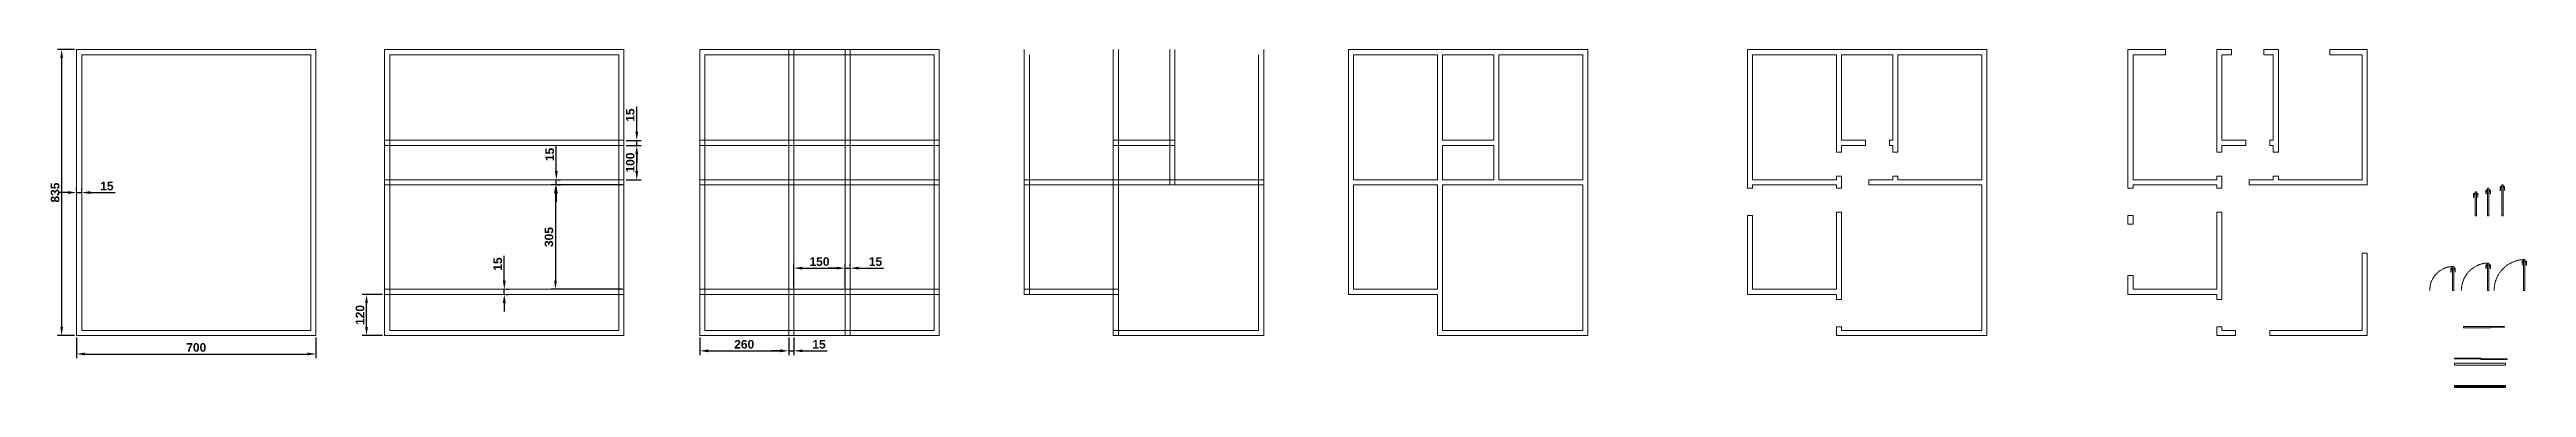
# Model space of a CAD drawing. Header units: centimetres. Extents: x 35234 to 67506, y -7058 to -4021.
# Drawn here: x 41215 to 48457, y -6280 to -5293 of the extents above; entities that cross this region are included whole.
import ezdxf

# ---------------------------------------------------------------- set-up
doc = ezdxf.new("R2010")
doc.units = ezdxf.units.CM
doc.header["$LTSCALE"] = 0.3
doc.linetypes.add('HIDDEN', pattern=[9.525, 6.35, -3.175])
for name, color, linetype, lineweight in [('Paredes', 87, 'Continuous', 20), ('Portas', 152, 'Continuous', 5), ('rascunho', 1, 'Continuous', 9)]:
    doc.layers.add(name, color=color, linetype=linetype, lineweight=lineweight)
doc.layers.get('0').off()
doc.styles.get("Standard").update_dxf_attribs({"font": ''})
doc.styles.get('Standard').set_extended_font_data('Arial', bold=True)
doc.dimstyles.new('ISO-25', dxfattribs={"dimscale": 10, "dimtxt": 2.5, "dimasz": 2.5, "dimexe": 1.25, "dimexo": 0.625, "dimtad": 1, "dimtxsty": 'Standard', "dimcen": 2.5, "dimclrt": 7, "dimadec": 0, "dimazin": 0, "dimtfac": 1, "dimtmove": 0, "dimatfit": 3, "dimfxl": 1, "dimarcsym": 0})

msp = doc.modelspace()

# ---------------------------------------------------------------- blocks, each defined once
blk = doc.blocks.new('*D154')
at = {"layer": 'Defpoints', "color": 0, "transparency": 16777216}
for p in [(41294, -6128.2), (41994, -6128.2), (41994, -6182.2)]:
    blk.add_point(p, dxfattribs=at)
at = {"layer": 'rascunho', "color": 0, "lineweight": -2, "transparency": 16777216}
for p, q in [((41294, -6134.4), (41294, -6194.7)), ((41994, -6134.4), (41994, -6194.7)), ((41319, -6182.2), (41969, -6182.2))]:
    blk.add_line(p, q, dxfattribs=at)
at = {"layer": 'rascunho', "color": 0, "transparency": 16777216}
for points in [[(41319, -6178), (41319, -6186.3), (41294, -6182.2)], [(41969, -6178), (41969, -6186.3), (41994, -6182.2)]]:
    blk.add_solid(points, dxfattribs=at)
at = {"layer": 'rascunho', "color": 7, "transparency": 16777216, "insert": (41644, -6163.1), "char_height": 25, "attachment_point": 5}
blk.add_mtext('700', dxfattribs=at)
blk = doc.blocks.new('*D155')
at = {"layer": 'Defpoints', "color": 0, "transparency": 16777216}
for p in [(41294, -5293.2), (41250.4, -6128.2), (41294, -6128.2)]:
    blk.add_point(p, dxfattribs=at)
at = {"layer": 'rascunho', "color": 0, "lineweight": -2, "transparency": 16777216}
for p, q in [((41287.8, -5293.2), (41237.9, -5293.2)), ((41250.4, -5318.2), (41250.4, -6103.2)), ((41287.8, -6128.2), (41237.9, -6128.2))]:
    blk.add_line(p, q, dxfattribs=at)
at = {"layer": 'rascunho', "color": 0, "transparency": 16777216}
for points in [[(41246.3, -5318.2), (41254.6, -5318.2), (41250.4, -5293.2)], [(41246.3, -6103.2), (41254.6, -6103.2), (41250.4, -6128.2)]]:
    blk.add_solid(points, dxfattribs=at)
at = {"layer": 'rascunho', "color": 7, "transparency": 16777216, "insert": (41231.4, -5710.7), "char_height": 25, "attachment_point": 5, "rotation": 90}
blk.add_mtext('835', dxfattribs=at)
blk = doc.blocks.new('*D156')
at = {"layer": 'Defpoints', "color": 0, "transparency": 16777216}
for p in [(41294, -5710.7), (41309, -5710.7), (41309, -5710.7)]:
    blk.add_point(p, dxfattribs=at)
at = {"layer": 'rascunho', "color": 0, "lineweight": -2, "transparency": 16777216}
for p, q in [((41269, -5710.7), (41244, -5710.7)), ((41294, -5704.4), (41294, -5698.2)), ((41294, -5710.7), (41309, -5710.7)), ((41309, -5704.4), (41309, -5698.2)), ((41334, -5710.7), (41406.6, -5710.7))]:
    blk.add_line(p, q, dxfattribs=at)
at = {"layer": 'rascunho', "color": 0, "transparency": 16777216}
for points in [[(41269, -5706.5), (41269, -5714.8), (41294, -5710.7)], [(41334, -5706.5), (41334, -5714.8), (41309, -5710.7)]]:
    blk.add_solid(points, dxfattribs=at)
at = {"layer": 'rascunho', "color": 7, "transparency": 16777216, "insert": (41382.8, -5691.7), "char_height": 25, "attachment_point": 5}
blk.add_mtext('15', dxfattribs=at)
blk = doc.blocks.new('*D157')
at = {"layer": 'Defpoints', "color": 0, "transparency": 16777216}
for p in [(42141.8, -6008.2), (42194.5, -6008.2), (42194.5, -6128.2)]:
    blk.add_point(p, dxfattribs=at)
at = {"layer": 'rascunho', "color": 0, "lineweight": -2, "transparency": 16777216}
for p, q in [((42188.3, -6008.2), (42129.3, -6008.2)), ((42141.8, -6103.2), (42141.8, -6033.2)), ((42188.3, -6128.2), (42129.3, -6128.2))]:
    blk.add_line(p, q, dxfattribs=at)
at = {"layer": 'rascunho', "color": 0, "transparency": 16777216}
for points in [[(42137.6, -6033.2), (42145.9, -6033.2), (42141.8, -6008.2)], [(42137.6, -6103.2), (42145.9, -6103.2), (42141.8, -6128.2)]]:
    blk.add_solid(points, dxfattribs=at)
at = {"layer": 'rascunho', "color": 7, "transparency": 16777216, "insert": (42122.8, -6068.2), "char_height": 25, "attachment_point": 5, "rotation": 90}
blk.add_mtext('120', dxfattribs=at)
blk = doc.blocks.new('*D158')
at = {"layer": 'Defpoints', "color": 0, "transparency": 16777216}
for p in [(42544.5, -5993.2), (42544.5, -5993.2), (42544.5, -6008.2)]:
    blk.add_point(p, dxfattribs=at)
at = {"layer": 'rascunho', "color": 0, "lineweight": -2, "transparency": 16777216}
for p, q in [((42544.5, -5968.2), (42544.5, -5895.6)), ((42544.5, -6008.2), (42544.5, -5993.2)), ((42550.8, -5993.2), (42557, -5993.2)), ((42550.8, -6008.2), (42557, -6008.2)), ((42544.5, -6033.2), (42544.5, -6058.2))]:
    blk.add_line(p, q, dxfattribs=at)
at = {"layer": 'rascunho', "color": 0, "transparency": 16777216}
for points in [[(42540.3, -5968.2), (42548.7, -5968.2), (42544.5, -5993.2)], [(42540.3, -6033.2), (42548.7, -6033.2), (42544.5, -6008.2)]]:
    blk.add_solid(points, dxfattribs=at)
at = {"layer": 'rascunho', "color": 7, "transparency": 16777216, "insert": (42525.5, -5919.4), "char_height": 25, "attachment_point": 5, "rotation": 90}
blk.add_mtext('15', dxfattribs=at)
blk = doc.blocks.new('*D159')
at = {"layer": 'Defpoints', "color": 0, "transparency": 16777216}
for p in [(42894.5, -5688.2), (42694.2, -5993.2), (42894.5, -5993.2)]:
    blk.add_point(p, dxfattribs=at)
at = {"layer": 'rascunho', "color": 0, "lineweight": -2, "transparency": 16777216}
for p, q in [((42888.3, -5688.2), (42681.7, -5688.2)), ((42694.2, -5713.2), (42694.2, -5968.2)), ((42888.3, -5993.2), (42681.7, -5993.2))]:
    blk.add_line(p, q, dxfattribs=at)
at = {"layer": 'rascunho', "color": 0, "transparency": 16777216}
for points in [[(42690, -5713.2), (42698.3, -5713.2), (42694.2, -5688.2)], [(42690, -5968.2), (42698.3, -5968.2), (42694.2, -5993.2)]]:
    blk.add_solid(points, dxfattribs=at)
at = {"layer": 'rascunho', "color": 7, "transparency": 16777216, "insert": (42675.2, -5840.7), "char_height": 25, "attachment_point": 5, "rotation": 90}
blk.add_mtext('305', dxfattribs=at)
blk = doc.blocks.new('*D160')
at = {"layer": 'Defpoints', "color": 0, "transparency": 16777216}
for p in [(42694.2, -5673.2), (42694.2, -5688.2), (42696.6, -5673.2)]:
    blk.add_point(p, dxfattribs=at)
at = {"layer": 'rascunho', "color": 0, "lineweight": -2, "transparency": 16777216}
for p, q in [((42696.6, -5648.2), (42696.6, -5575.6)), ((42696.6, -5688.2), (42696.6, -5673.2)), ((42696.6, -5713.2), (42696.6, -5738.2)), ((42700.4, -5673.2), (42709.1, -5673.2)), ((42700.4, -5688.2), (42709.1, -5688.2))]:
    blk.add_line(p, q, dxfattribs=at)
at = {"layer": 'rascunho', "color": 0, "transparency": 16777216}
for points in [[(42692.5, -5648.2), (42700.8, -5648.2), (42696.6, -5673.2)], [(42692.5, -5713.2), (42700.8, -5713.2), (42696.6, -5688.2)]]:
    blk.add_solid(points, dxfattribs=at)
at = {"layer": 'rascunho', "color": 7, "transparency": 16777216, "insert": (42677.6, -5599.4), "char_height": 25, "attachment_point": 5, "rotation": 90}
blk.add_mtext('15', dxfattribs=at)
blk = doc.blocks.new('*D161')
at = {"layer": 'Defpoints', "color": 0, "transparency": 16777216}
for p in [(42894.5, -5573.2), (42931.8, -5573.2), (42894.5, -5673.2)]:
    blk.add_point(p, dxfattribs=at)
at = {"layer": 'rascunho', "color": 0, "lineweight": -2, "transparency": 16777216}
for p, q in [((42900.8, -5573.2), (42944.3, -5573.2)), ((42931.8, -5648.2), (42931.8, -5598.2)), ((42900.8, -5673.2), (42944.3, -5673.2))]:
    blk.add_line(p, q, dxfattribs=at)
at = {"layer": 'rascunho', "color": 0, "transparency": 16777216}
for points in [[(42927.7, -5598.2), (42936, -5598.2), (42931.8, -5573.2)], [(42927.7, -5648.2), (42936, -5648.2), (42931.8, -5673.2)]]:
    blk.add_solid(points, dxfattribs=at)
at = {"layer": 'rascunho', "color": 7, "transparency": 16777216, "insert": (42912.8, -5623.2), "char_height": 25, "attachment_point": 5, "rotation": 90}
blk.add_mtext('100', dxfattribs=at)
blk = doc.blocks.new('*D162')
at = {"layer": 'Defpoints', "color": 0, "transparency": 16777216}
for p in [(42894.5, -5558.2), (42894.5, -5573.2), (42931.8, -5558.2)]:
    blk.add_point(p, dxfattribs=at)
at = {"layer": 'rascunho', "color": 0, "lineweight": -2, "transparency": 16777216}
for p, q in [((42931.8, -5533.2), (42931.8, -5460.6)), ((42900.8, -5558.2), (42944.3, -5558.2)), ((42900.8, -5573.2), (42944.3, -5573.2)), ((42931.8, -5573.2), (42931.8, -5558.2)), ((42931.8, -5598.2), (42931.8, -5623.2))]:
    blk.add_line(p, q, dxfattribs=at)
at = {"layer": 'rascunho', "color": 0, "transparency": 16777216}
for points in [[(42927.7, -5533.2), (42936, -5533.2), (42931.8, -5558.2)], [(42927.7, -5598.2), (42936, -5598.2), (42931.8, -5573.2)]]:
    blk.add_solid(points, dxfattribs=at)
at = {"layer": 'rascunho', "color": 7, "transparency": 16777216, "insert": (42912.8, -5484.4), "char_height": 25, "attachment_point": 5, "rotation": 90}
blk.add_mtext('15', dxfattribs=at)
blk = doc.blocks.new('*D163')
at = {"layer": 'Defpoints', "color": 0, "transparency": 16777216}
for p in [(43116.1, -6128.2), (43376.1, -6128.2), (43376.1, -6172.9)]:
    blk.add_point(p, dxfattribs=at)
at = {"layer": 'rascunho', "color": 0, "lineweight": -2, "transparency": 16777216}
for p, q in [((43116.1, -6134.4), (43116.1, -6185.4)), ((43376.1, -6134.4), (43376.1, -6185.4)), ((43141.1, -6172.9), (43351.1, -6172.9))]:
    blk.add_line(p, q, dxfattribs=at)
at = {"layer": 'rascunho', "color": 0, "transparency": 16777216}
for points in [[(43141.1, -6168.7), (43141.1, -6177.1), (43116.1, -6172.9)], [(43351.1, -6168.7), (43351.1, -6177.1), (43376.1, -6172.9)]]:
    blk.add_solid(points, dxfattribs=at)
at = {"layer": 'rascunho', "color": 7, "transparency": 16777216, "insert": (43246.1, -6153.9), "char_height": 25, "attachment_point": 5}
blk.add_mtext('260', dxfattribs=at)
blk = doc.blocks.new('*D164')
at = {"layer": 'Defpoints', "color": 0, "transparency": 16777216}
for p in [(43376.1, -6128.2), (43391.1, -6128.2), (43391.1, -6172.9)]:
    blk.add_point(p, dxfattribs=at)
at = {"layer": 'rascunho', "color": 0, "lineweight": -2, "transparency": 16777216}
for p, q in [((43376.1, -6134.4), (43376.1, -6185.4)), ((43391.1, -6134.4), (43391.1, -6185.4)), ((43351.1, -6172.9), (43326.1, -6172.9)), ((43376.1, -6172.9), (43391.1, -6172.9)), ((43416.1, -6172.9), (43488.6, -6172.9))]:
    blk.add_line(p, q, dxfattribs=at)
at = {"layer": 'rascunho', "color": 0, "transparency": 16777216}
for points in [[(43351.1, -6168.7), (43351.1, -6177.1), (43376.1, -6172.9)], [(43416.1, -6168.7), (43416.1, -6177.1), (43391.1, -6172.9)]]:
    blk.add_solid(points, dxfattribs=at)
at = {"layer": 'rascunho', "color": 7, "transparency": 16777216, "insert": (43464.8, -6153.9), "char_height": 25, "attachment_point": 5}
blk.add_mtext('15', dxfattribs=at)
blk = doc.blocks.new('*D165')
at = {"layer": 'Defpoints', "color": 0, "transparency": 16777216}
for p in [(43541.1, -5931.4), (43391.1, -5993.2), (43541.1, -5993.2)]:
    blk.add_point(p, dxfattribs=at)
at = {"layer": 'rascunho', "color": 0, "lineweight": -2, "transparency": 16777216}
for p, q in [((43391.1, -5986.9), (43391.1, -5918.9)), ((43416.1, -5931.4), (43516.1, -5931.4)), ((43541.1, -5986.9), (43541.1, -5918.9))]:
    blk.add_line(p, q, dxfattribs=at)
at = {"layer": 'rascunho', "color": 0, "transparency": 16777216}
for points in [[(43416.1, -5927.2), (43416.1, -5935.6), (43391.1, -5931.4)], [(43516.1, -5927.2), (43516.1, -5935.6), (43541.1, -5931.4)]]:
    blk.add_solid(points, dxfattribs=at)
at = {"layer": 'rascunho', "color": 7, "transparency": 16777216, "insert": (43466.1, -5912.4), "char_height": 25, "attachment_point": 5}
blk.add_mtext('150', dxfattribs=at)
blk = doc.blocks.new('*D166')
at = {"layer": 'Defpoints', "color": 0, "transparency": 16777216}
for p in [(43541.1, -5931.4), (43556.1, -5931.4), (43556.1, -5931.4)]:
    blk.add_point(p, dxfattribs=at)
at = {"layer": 'rascunho', "color": 0, "lineweight": -2, "transparency": 16777216}
for p, q in [((43516.1, -5931.4), (43491.1, -5931.4)), ((43541.1, -5925.2), (43541.1, -5918.9)), ((43541.1, -5931.4), (43556.1, -5931.4)), ((43556.1, -5925.2), (43556.1, -5918.9)), ((43581.1, -5931.4), (43653.6, -5931.4))]:
    blk.add_line(p, q, dxfattribs=at)
at = {"layer": 'rascunho', "color": 0, "transparency": 16777216}
for points in [[(43516.1, -5927.2), (43516.1, -5935.6), (43541.1, -5931.4)], [(43581.1, -5927.2), (43581.1, -5935.6), (43556.1, -5931.4)]]:
    blk.add_solid(points, dxfattribs=at)
at = {"layer": 'rascunho', "color": 7, "transparency": 16777216, "insert": (43629.8, -5912.4), "char_height": 25, "attachment_point": 5}
blk.add_mtext('15', dxfattribs=at)
blk = doc.blocks.new('Porta 70')
for p, q in [((-5, 65), (-8.5, 65)), ((-8.5, 65), (-8.5, 53.5)), ((-8.5, 53.5), (-7.75, 53.5)), ((-7.75, 53.5), (-7.75, 63)), ((-7.75, 63), (-5, 63)), ((-4, 67), (-5, 67)), ((-5, 67), (-5, 61)), ((-5, 61), (-4, 61)), ((0, 67), (1, 67)), ((1, 61), (0, 61)), ((1, 67), (1, 61)), ((1, 65), (4.5, 65)), ((3.75, 63), (1, 63)), ((3.75, 53.5), (3.75, 63)), ((4.5, 53.5), (3.75, 53.5)), ((4.5, 65), (4.5, 53.5))]:
    blk.add_line(p, q)
blk.add_lwpolyline([(-4, 0), (0, 0), (0, 70), (-4, 70)], close=True)
at = {"linetype": 'HIDDEN'}
blk.add_arc((0, 0), 70.11, 93.270488, 180, dxfattribs=at)
blk = doc.blocks.new('Porta 80')
for p, q in [((-5, 75), (-8.5, 75)), ((-8.5, 75), (-8.5, 63.5)), ((-7.75, 63.5), (-7.75, 73)), ((-7.75, 73), (-5, 73)), ((-4, 77), (-5, 77)), ((-5, 77), (-5, 71)), ((0, 77), (1, 77)), ((1, 77), (1, 71)), ((1, 75), (4.5, 75)), ((3.75, 73), (1, 73)), ((3.75, 63.5), (3.75, 73)), ((4.5, 75), (4.5, 63.5)), ((-8.5, 63.5), (-7.75, 63.5)), ((-5, 71), (-4, 71)), ((1, 71), (0, 71)), ((4.5, 63.5), (3.75, 63.5))]:
    blk.add_line(p, q)
blk.add_lwpolyline([(-4, 0), (0, 0), (0, 80), (-4, 80)], close=True)
at = {"linetype": 'HIDDEN'}
blk.add_arc((0, 0), 80.1, 92.862405, 180, dxfattribs=at)
blk = doc.blocks.new('Porta 90')
for p, q in [((-5, 85), (-8.5, 85)), ((-8.5, 85), (-8.5, 73.5)), ((-8.5, 73.5), (-7.75, 73.5)), ((-7.75, 73.5), (-7.75, 83)), ((-7.75, 83), (-5, 83)), ((-4, 87), (-5, 87)), ((-5, 87), (-5, 81)), ((-5, 81), (-4, 81)), ((0, 87), (1, 87)), ((1, 81), (0, 81)), ((1, 87), (1, 81)), ((1, 85), (4.5, 85)), ((3.75, 83), (1, 83)), ((3.75, 73.5), (3.75, 83)), ((4.5, 73.5), (3.75, 73.5)), ((4.5, 85), (4.5, 73.5))]:
    blk.add_line(p, q)
blk.add_lwpolyline([(-4, 0), (0, 0), (0, 90), (-4, 90)], close=True)
at = {"linetype": 'HIDDEN'}
blk.add_arc((0, 0), 90.09, 92.544804, 180, dxfattribs=at)
blk = doc.blocks.new('Porta Correr 80')
for points in [[(-40, -4), (40, -4), (40, 0), (-40, 0)], [(40, -2), (80, -2), (80, 0), (40, 0)]]:
    blk.add_lwpolyline(points, close=True)
blk = doc.blocks.new('Porta box 150')
for p, q in [((73, -1), (73, -3)), ((77, -3), (77, -5))]:
    blk.add_line(p, q)
for points in [[(0, -6), (150, -6), (150, 0), (0, 0)], [(0, -3), (77, -3), (77, -1), (0, -1)], [(150, -5), (73, -5), (73, -3), (150, -3)]]:
    blk.add_lwpolyline(points, close=True)

# ---------------------------------------------------------------- dimensions: what is measured, and where the dimension line sits
at = {"layer": 'rascunho'}
for base, p1, p2, picture, middle in [((41250.42, -6128.176), (41294.033, -5293.176), (41294.033, -6128.176), '*D155', (41231.397, -5710.676)), ((42931.82, -5558.176), (42894.515, -5573.176), (42894.515, -5558.176), '*D162', (42912.806, -5484.412)), ((42696.622, -5673.176), (42694.174, -5688.176), (42694.174, -5673.176), '*D160', (42677.608, -5599.412)), ((42931.82, -5573.176), (42894.515, -5673.176), (42894.515, -5573.176), '*D161', (42912.806, -5623.176)), ((42694.174, -5993.176), (42894.515, -5688.176), (42894.515, -5993.176), '*D159', (42675.159, -5840.676)), ((42544.515, -5993.176), (42544.515, -6008.176), (42544.515, -5993.176), '*D158', (42525.501, -5919.412)), ((42141.77, -6008.176), (42194.515, -6128.176), (42194.515, -6008.176), '*D157', (42122.756, -6068.176))]:
    dim = msp.add_linear_dim(base=base, p1=p1, p2=p2, angle=90, dimstyle='ISO-25', dxfattribs=at)
    dim.commit()
    dim.dimension.update_dxf_attribs({"geometry": picture, "text_midpoint": middle})
for base, p1, p2, picture, middle in [((41309.033, -5710.676), (41294.033, -5710.676), (41309.033, -5710.676), '*D156', (41382.796, -5691.661)), ((43541.079, -5931.406), (43391.079, -5993.176), (43541.079, -5993.176), '*D165', (43466.079, -5912.392)), ((43556.079, -5931.406), (43541.079, -5931.406), (43556.079, -5931.406), '*D166', (43629.843, -5912.392)), ((41994.033, -6182.16), (41294.033, -6128.176), (41994.033, -6128.176), '*D154', (41644.033, -6163.146)), ((43376.079, -6172.909), (43116.079, -6128.176), (43376.079, -6128.176), '*D163', (43246.079, -6153.895)), ((43391.079, -6172.909), (43376.079, -6128.176), (43391.079, -6128.176), '*D164', (43464.843, -6153.895))]:
    dim = msp.add_linear_dim(base=base, p1=p1, p2=p2, dimstyle='ISO-25', dxfattribs=at)
    dim.commit()
    dim.dimension.update_dxf_attribs({"geometry": picture, "text_midpoint": middle})

# ---------------------------------------------------------------- linework, layer by layer
at = {"layer": 'Paredes'}
for p, q in [((42894.515, -5293.176), (42194.515, -5293.176)), ((42194.515, -5293.176), (42194.515, -6128.176)), ((42879.515, -5308.176), (42209.515, -5308.176)), ((42209.515, -5308.176), (42209.515, -6113.176)), ((42879.515, -6113.176), (42879.515, -5308.176)), ((42894.515, -6128.176), (42894.515, -5293.176)), ((43816.079, -5293.176), (43116.079, -5293.176)), ((43116.079, -5293.176), (43116.079, -6128.176)), ((43801.079, -5308.176), (43131.079, -5308.176)), ((43131.079, -5308.176), (43131.079, -6113.176)), ((43376.079, -5293.176), (43376.079, -6128.176)), ((43391.079, -5293.176), (43391.079, -6128.176)), ((43541.079, -5293.176), (43541.079, -6128.176)), ((43556.079, -5293.176), (43556.079, -6128.176)), ((43801.079, -6113.176), (43801.079, -5308.176)), ((43816.079, -6128.176), (43816.079, -5293.176)), ((44064.969, -5293.176), (44064.969, -6008.176)), ((44079.969, -5308.176), (44079.969, -6008.176)), ((44324.969, -5293.176), (44324.969, -6128.176)), ((44339.969, -5293.176), (44339.969, -6128.176)), ((44489.969, -5293.176), (44489.969, -5688.176)), ((44504.969, -5293.176), (44504.969, -5688.176)), ((44749.969, -6113.176), (44749.969, -5308.176)), ((44764.969, -6128.176), (44764.969, -5293.176)), ((45712.579, -5293.176), (45012.579, -5293.176)), ((45012.579, -5293.176), (45012.579, -6008.176)), ((45027.579, -5308.176), (45027.579, -5673.176)), ((45272.579, -5308.176), (45027.579, -5308.176)), ((45272.579, -5308.176), (45272.579, -5673.176)), ((45287.579, -5308.176), (45287.579, -5558.176)), ((45437.579, -5308.176), (45287.579, -5308.176)), ((45437.579, -5308.176), (45437.579, -5558.176)), ((45452.579, -5308.176), (45452.579, -5673.176)), ((45697.579, -5308.176), (45452.579, -5308.176)), ((45697.579, -5673.176), (45697.579, -5308.176)), ((45712.579, -6128.176), (45712.579, -5293.176)), ((46879.225, -5293.176), (46179.225, -5293.176)), ((46179.225, -5293.176), (46179.225, -5698.176)), ((46439.225, -5308.176), (46194.225, -5308.176)), ((46194.225, -5308.176), (46194.225, -5673.176)), ((46439.225, -5308.176), (46439.225, -5593.176)), ((46454.225, -5308.176), (46454.225, -5558.176)), ((46604.225, -5308.176), (46454.225, -5308.176)), ((46604.225, -5308.176), (46604.225, -5558.176)), ((46619.225, -5308.176), (46619.225, -5593.176)), ((46864.225, -5308.176), (46619.225, -5308.176)), ((46864.225, -5673.176), (46864.225, -5308.176)), ((46879.225, -6128.176), (46879.225, -5293.176)), ((47291.436, -5293.176), (47291.436, -5698.176)), ((47401.436, -5293.176), (47291.436, -5293.176)), ((47401.436, -5308.176), (47306.436, -5308.176)), ((47306.436, -5308.176), (47306.436, -5673.176)), ((47401.436, -5293.176), (47401.436, -5308.176)), ((47551.436, -5293.176), (47551.436, -5593.176)), ((47593.936, -5293.176), (47551.436, -5293.176)), ((47566.436, -5308.176), (47566.436, -5558.176)), ((47593.936, -5308.176), (47566.436, -5308.176)), ((47593.936, -5308.176), (47593.936, -5293.176)), ((47688.936, -5308.176), (47688.936, -5293.176)), ((47731.436, -5293.176), (47688.936, -5293.176)), ((47716.436, -5308.176), (47688.936, -5308.176)), ((47716.436, -5308.176), (47716.436, -5558.176)), ((47731.436, -5293.176), (47731.436, -5593.176)), ((47991.436, -5293.176), (47881.436, -5293.176)), ((47881.436, -5293.176), (47881.436, -5308.176)), ((47976.436, -5308.176), (47881.436, -5308.176)), ((47976.436, -5673.176), (47976.436, -5308.176)), ((47991.436, -5688.176), (47991.436, -5293.176)), ((42194.515, -5558.176), (42894.515, -5558.176)), ((42194.515, -5573.176), (42894.515, -5573.176)), ((43116.079, -5558.176), (43816.079, -5558.176)), ((43116.079, -5573.176), (43816.079, -5573.176)), ((44324.969, -5558.176), (44504.969, -5558.176)), ((44324.969, -5573.176), (44504.969, -5573.176)), ((45287.579, -5558.176), (45437.579, -5558.176)), ((45287.579, -5573.176), (45437.579, -5573.176)), ((45287.579, -5573.176), (45287.579, -5673.176)), ((45437.579, -5573.176), (45437.579, -5673.176)), ((46454.225, -5558.176), (46524.225, -5558.176)), ((46454.225, -5573.176), (46524.225, -5573.176)), ((46454.225, -5573.176), (46454.225, -5593.176)), ((46524.225, -5573.176), (46524.225, -5558.176)), ((46594.225, -5573.176), (46594.225, -5558.176)), ((46594.225, -5558.176), (46604.225, -5558.176)), ((46594.225, -5573.176), (46604.225, -5573.176)), ((46604.225, -5573.176), (46604.225, -5593.176)), ((47566.436, -5558.176), (47636.436, -5558.176)), ((47566.436, -5573.176), (47636.436, -5573.176)), ((47566.436, -5573.176), (47566.436, -5593.176)), ((47636.436, -5573.176), (47636.436, -5558.176)), ((47706.436, -5558.176), (47716.436, -5558.176)), ((47706.436, -5573.176), (47706.436, -5558.176)), ((47706.436, -5573.176), (47716.436, -5573.176)), ((47716.436, -5573.176), (47716.436, -5593.176)), ((46439.225, -5593.176), (46454.225, -5593.176)), ((46604.225, -5593.176), (46619.225, -5593.176)), ((47551.436, -5593.176), (47566.436, -5593.176)), ((47716.436, -5593.176), (47731.436, -5593.176)), ((42194.515, -5673.176), (42894.515, -5673.176)), ((42194.515, -5688.176), (42894.515, -5688.176)), ((43116.079, -5673.176), (43816.079, -5673.176)), ((43116.079, -5688.176), (43816.079, -5688.176)), ((44064.969, -5673.176), (44764.969, -5673.176)), ((44064.969, -5688.176), (44764.969, -5688.176)), ((45027.579, -5673.176), (45272.579, -5673.176)), ((45027.579, -5688.176), (45272.579, -5688.176)), ((45027.579, -5688.176), (45027.579, -5993.176)), ((45272.579, -5688.176), (45272.579, -5993.176)), ((45287.579, -5673.176), (45437.579, -5673.176)), ((45287.579, -5688.176), (45287.579, -6113.176)), ((45287.579, -5688.176), (45697.579, -5688.176)), ((45452.579, -5673.176), (45697.579, -5673.176)), ((45697.579, -6113.176), (45697.579, -5688.176)), ((46194.225, -5698.176), (46179.225, -5698.176)), ((46194.225, -5673.176), (46439.225, -5673.176)), ((46194.225, -5688.176), (46439.225, -5688.176)), ((46194.225, -5688.176), (46194.225, -5698.176)), ((46439.225, -5663.176), (46454.225, -5663.176)), ((46439.225, -5663.176), (46439.225, -5673.176)), ((46439.225, -5688.176), (46439.225, -5698.176)), ((46439.225, -5698.176), (46454.225, -5698.176)), ((46454.225, -5663.176), (46454.225, -5673.176)), ((46454.225, -5673.176), (46454.225, -5698.176)), ((46534.225, -5673.176), (46604.225, -5673.176)), ((46534.225, -5688.176), (46534.225, -5673.176)), ((46534.225, -5688.176), (46864.225, -5688.176)), ((46604.225, -5663.176), (46619.225, -5663.176)), ((46604.225, -5663.176), (46604.225, -5673.176)), ((46619.225, -5663.176), (46619.225, -5673.176)), ((46619.225, -5673.176), (46864.225, -5673.176)), ((46864.225, -6113.176), (46864.225, -5688.176)), ((47306.436, -5698.176), (47291.436, -5698.176)), ((47306.436, -5673.176), (47551.436, -5673.176)), ((47306.436, -5688.176), (47551.436, -5688.176)), ((47306.436, -5688.176), (47306.436, -5698.176)), ((47551.436, -5663.176), (47551.436, -5673.176)), ((47551.436, -5663.176), (47566.436, -5663.176)), ((47551.436, -5688.176), (47551.436, -5698.176)), ((47551.436, -5698.176), (47566.436, -5698.176)), ((47566.436, -5663.176), (47566.436, -5673.176)), ((47566.436, -5673.176), (47566.436, -5698.176)), ((47646.436, -5673.176), (47716.436, -5673.176)), ((47646.436, -5688.176), (47646.436, -5673.176)), ((47646.436, -5688.176), (47991.436, -5688.176)), ((47716.436, -5663.176), (47716.436, -5673.176)), ((47716.436, -5663.176), (47731.436, -5663.176)), ((47731.436, -5663.176), (47731.436, -5673.176)), ((47731.436, -5673.176), (47976.436, -5673.176)), ((46194.225, -5778.176), (46179.225, -5778.176)), ((46179.225, -5778.176), (46179.225, -6008.176)), ((46194.225, -5778.176), (46194.225, -5993.176)), ((46439.225, -5768.176), (46454.225, -5768.176)), ((46439.225, -5768.176), (46439.225, -5993.176)), ((46454.225, -5768.176), (46454.225, -6023.176)), ((47291.436, -5778.176), (47291.436, -5803.176)), ((47306.436, -5778.176), (47291.436, -5778.176)), ((47306.436, -5778.176), (47306.436, -5803.176)), ((47551.436, -5768.176), (47551.436, -5993.176)), ((47551.436, -5768.176), (47566.436, -5768.176)), ((47566.436, -5768.176), (47566.436, -6023.176)), ((47306.436, -5803.176), (47291.436, -5803.176)), ((47976.436, -6113.176), (47976.436, -5888.176)), ((47991.436, -5888.176), (47976.436, -5888.176)), ((47991.436, -6128.176), (47991.436, -5888.176)), ((42194.515, -5993.176), (42894.515, -5993.176)), ((42194.515, -6008.176), (42894.515, -6008.176)), ((43116.079, -5993.176), (43816.079, -5993.176)), ((43116.079, -6008.176), (43816.079, -6008.176)), ((44064.969, -5993.176), (44339.969, -5993.176)), ((44064.969, -6008.176), (44339.969, -6008.176)), ((45012.579, -6008.176), (45272.579, -6008.176)), ((45027.579, -5993.176), (45272.579, -5993.176)), ((45272.579, -6008.176), (45272.579, -6128.176)), ((46179.225, -6008.176), (46439.225, -6008.176)), ((46194.225, -5993.176), (46439.225, -5993.176)), ((46439.225, -6008.176), (46439.225, -6023.176)), ((47306.436, -5953.176), (47291.436, -5953.176)), ((47291.436, -5953.176), (47291.436, -6008.176)), ((47291.436, -6008.176), (47551.436, -6008.176)), ((47306.436, -5953.176), (47306.436, -5993.176)), ((47306.436, -5993.176), (47551.436, -5993.176)), ((47551.436, -6008.176), (47551.436, -6023.176)), ((46439.225, -6023.176), (46454.225, -6023.176)), ((47551.436, -6023.176), (47566.436, -6023.176)), ((42194.515, -6128.176), (42894.515, -6128.176)), ((42209.515, -6113.176), (42879.515, -6113.176)), ((43116.079, -6128.176), (43816.079, -6128.176)), ((43131.079, -6113.176), (43801.079, -6113.176)), ((44324.969, -6113.176), (44749.969, -6113.176)), ((44324.969, -6128.176), (44764.969, -6128.176)), ((45272.579, -6128.176), (45712.579, -6128.176)), ((45287.579, -6113.176), (45697.579, -6113.176)), ((46454.225, -6103.176), (46439.225, -6103.176)), ((46439.225, -6103.176), (46439.225, -6128.176)), ((46439.225, -6128.176), (46879.225, -6128.176)), ((46454.225, -6103.176), (46454.225, -6113.176)), ((46454.225, -6113.176), (46864.225, -6113.176)), ((47551.436, -6103.176), (47551.436, -6128.176)), ((47566.436, -6103.176), (47551.436, -6103.176)), ((47551.436, -6128.176), (47606.436, -6128.176)), ((47566.436, -6103.176), (47566.436, -6113.176)), ((47566.436, -6113.176), (47606.436, -6113.176)), ((47606.436, -6113.176), (47606.436, -6128.176)), ((47706.436, -6113.176), (47706.436, -6128.176)), ((47706.436, -6113.176), (47976.436, -6113.176)), ((47706.436, -6128.176), (47991.436, -6128.176))]:
    msp.add_line(p, q, dxfattribs=at)
for points in [[(41294.033, -6128.176), (41994.033, -6128.176), (41994.033, -5293.176), (41294.033, -5293.176)], [(41309.033, -6113.176), (41979.033, -6113.176), (41979.033, -5308.176), (41309.033, -5308.176)]]:
    msp.add_lwpolyline(points, close=True, dxfattribs=at)
at = {"layer": 'Portas'}
for p, q in [((48305.379, -5713.326), (48301.879, -5713.326)), ((48301.879, -5713.326), (48301.879, -5724.826)), ((48302.629, -5724.826), (48302.629, -5715.326)), ((48302.629, -5715.326), (48305.379, -5715.326)), ((48306.379, -5711.326), (48305.379, -5711.326)), ((48305.379, -5711.326), (48305.379, -5717.326)), ((48305.379, -5717.326), (48306.379, -5717.326)), ((48310.379, -5711.326), (48311.379, -5711.326)), ((48311.379, -5717.326), (48310.379, -5717.326)), ((48311.379, -5711.326), (48311.379, -5717.326)), ((48311.379, -5713.326), (48314.879, -5713.326)), ((48314.129, -5715.326), (48311.379, -5715.326)), ((48314.129, -5724.826), (48314.129, -5715.326)), ((48314.879, -5713.326), (48314.879, -5724.826)), ((48341.775, -5703.326), (48338.275, -5703.326)), ((48338.275, -5703.326), (48338.275, -5714.826)), ((48338.275, -5714.826), (48339.025, -5714.826)), ((48339.025, -5714.826), (48339.025, -5705.326)), ((48339.025, -5705.326), (48341.775, -5705.326)), ((48342.775, -5701.326), (48341.775, -5701.326)), ((48341.775, -5701.326), (48341.775, -5707.326)), ((48341.775, -5707.326), (48342.775, -5707.326)), ((48346.775, -5701.326), (48347.775, -5701.326)), ((48347.775, -5707.326), (48346.775, -5707.326)), ((48347.775, -5701.326), (48347.775, -5707.326)), ((48347.775, -5703.326), (48351.275, -5703.326)), ((48350.525, -5705.326), (48347.775, -5705.326)), ((48350.525, -5714.826), (48350.525, -5705.326)), ((48351.275, -5714.826), (48350.525, -5714.826)), ((48351.275, -5703.326), (48351.275, -5714.826)), ((48383.432, -5693.326), (48379.932, -5693.326)), ((48379.932, -5693.326), (48379.932, -5704.826)), ((48379.932, -5704.826), (48380.682, -5704.826)), ((48380.682, -5704.826), (48380.682, -5695.326)), ((48380.682, -5695.326), (48383.432, -5695.326)), ((48384.432, -5691.326), (48383.432, -5691.326)), ((48383.432, -5691.326), (48383.432, -5697.326)), ((48383.432, -5697.326), (48384.432, -5697.326)), ((48388.432, -5691.326), (48389.432, -5691.326)), ((48389.432, -5697.326), (48388.432, -5697.326)), ((48389.432, -5691.326), (48389.432, -5697.326)), ((48389.432, -5693.326), (48392.932, -5693.326)), ((48392.182, -5695.326), (48389.432, -5695.326)), ((48392.182, -5704.826), (48392.182, -5695.326)), ((48392.932, -5704.826), (48392.182, -5704.826)), ((48392.932, -5693.326), (48392.932, -5704.826)), ((48301.879, -5724.826), (48302.629, -5724.826)), ((48314.879, -5724.826), (48314.129, -5724.826)), ((48318.91, -6193.997), (48318.91, -6195.997)), ((48326.91, -6195.997), (48326.91, -6197.997))]:
    msp.add_line(p, q, dxfattribs=at)
for points in [[(48306.379, -5778.326), (48310.379, -5778.326), (48310.379, -5708.326), (48306.379, -5708.326)], [(48342.775, -5778.326), (48346.775, -5778.326), (48346.775, -5698.326), (48342.775, -5698.326)], [(48384.432, -5778.326), (48388.432, -5778.326), (48388.432, -5688.326), (48384.432, -5688.326)], [(48245.91, -6195.997), (48322.91, -6195.997), (48322.91, -6193.997), (48245.91, -6193.997)], [(48245.91, -6214.754), (48395.91, -6214.754), (48395.91, -6208.754), (48245.91, -6208.754)], [(48399.91, -6197.997), (48322.91, -6197.997), (48322.91, -6195.997), (48399.91, -6195.997)]]:
    msp.add_lwpolyline(points, close=True, dxfattribs=at)

# ---------------------------------------------------------------- block references
for name, p in [('Porta 70', (48244.231, -5996.438)), ('Porta 80', (48346.775, -5996.438)), ('Porta 90', (48452.259, -5996.438)), ('Porta Correr 80', (48312.649, -6101.906)), ('Porta box 150', (48245.91, -6273.751))]:
    msp.add_blockref(name, p, dxfattribs=at)

msp.set_redraw_order([(e.dxf.handle, doc.entitydb.next_handle()) for e in msp.query("TEXT MTEXT ATTDEF DIMENSION ARC_DIMENSION")])  # texts and dimensions are drawn at this point

doc.saveas('drawing.dxf')
